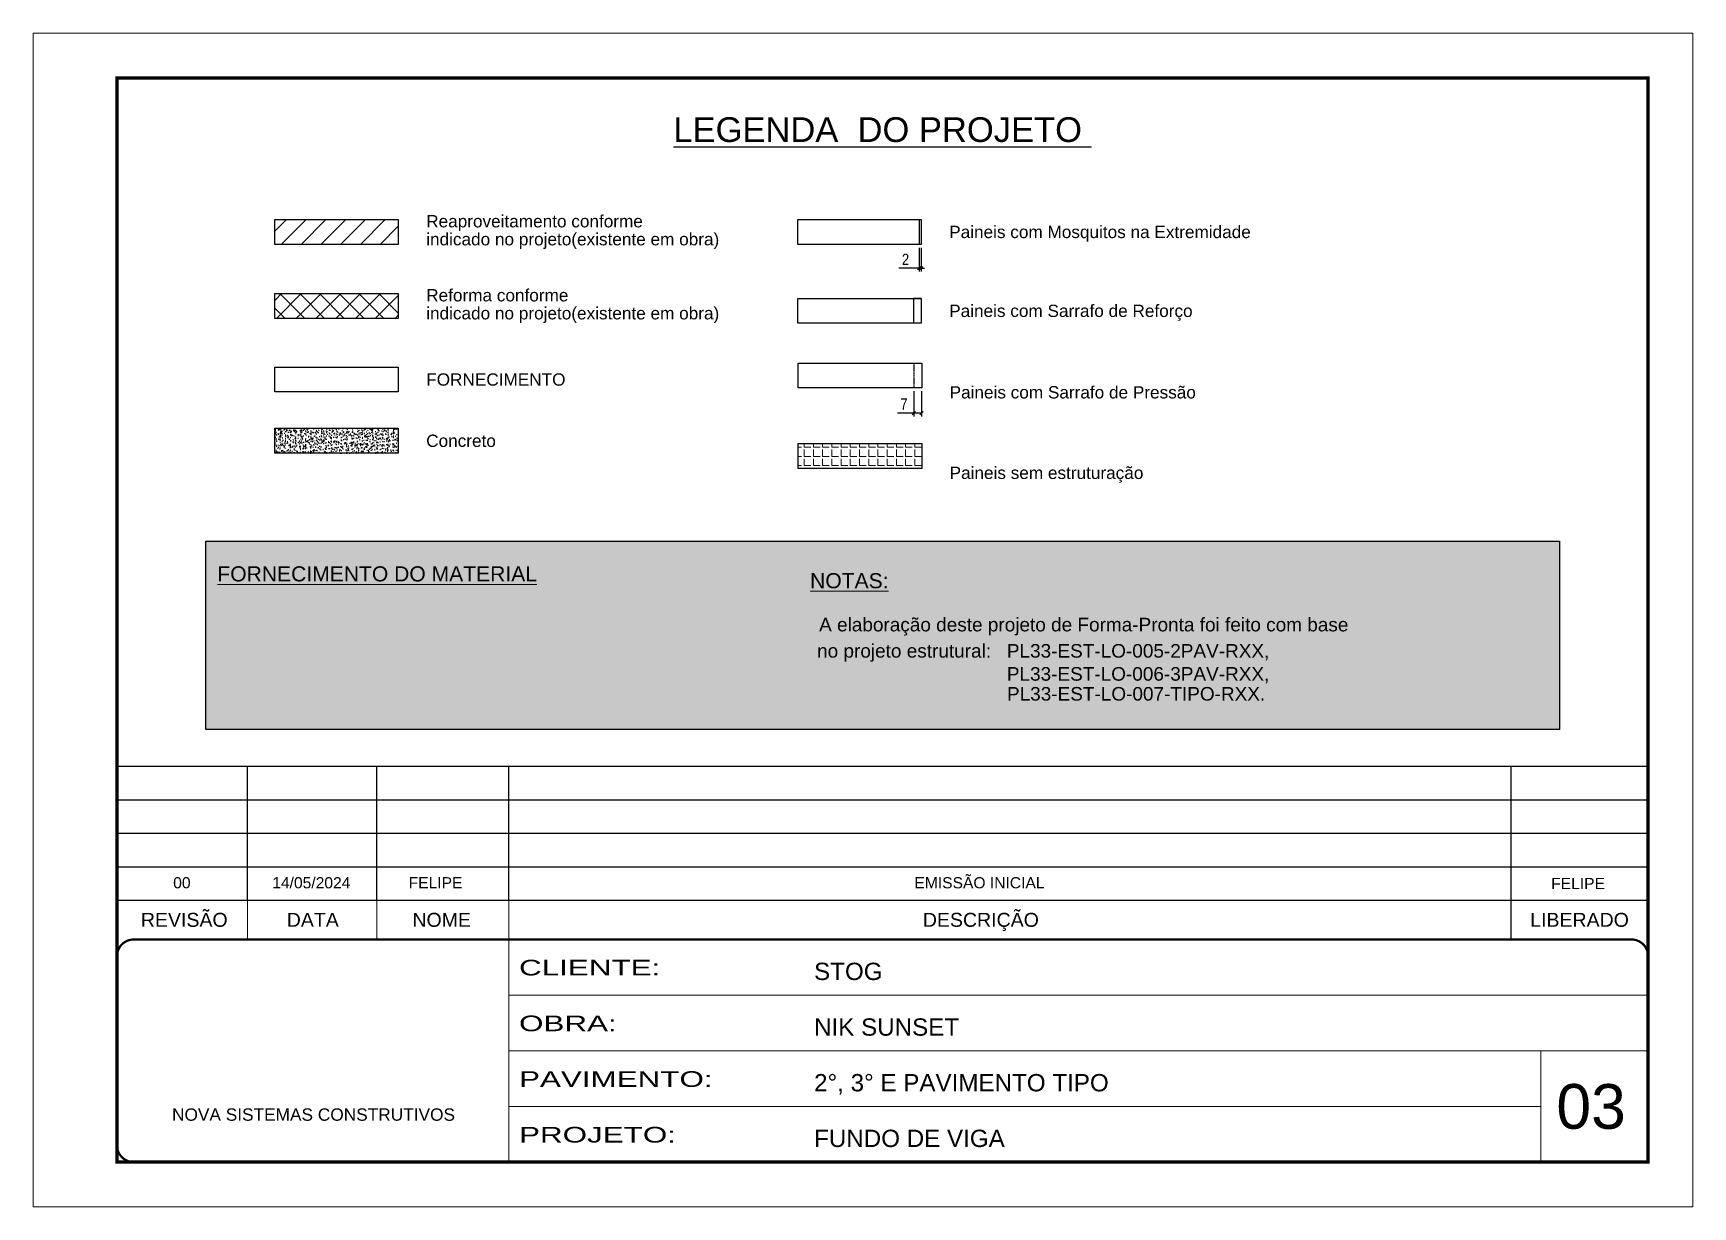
# Model space of a CAD drawing. Extents: x 2437 to 8691, y -1523 to 4121.
# Drawn here: x 5607 to 7092, y 3071 to 4121 of the extents above; entities that cross this region are included whole.
import ezdxf
from ezdxf.enums import TextEntityAlignment as Align

# ---------------------------------------------------------------- set-up
doc = ezdxf.new("R2010")
doc.units = 0
for name, pattern in [('CONTINUO', [0]), ('DASHED', [0.75, 0.5, -0.25]), ('HIDDEN', [0.375, 0.25, -0.125])]:
    doc.linetypes.add(name, pattern=pattern)
for name, color, linetype, lineweight in [('CARIMBO', 255, 'Continuous', 9), ('Folhas', 255, 'Continuous', 9), ('Hachura', 251, 'Continuous', 9), ('REAPROVEITAMENTO', 251, 'Continuous', 9), ('SARRAFO DE PRESSAO', 251, 'DASHED', 9)]:
    doc.layers.add(name, color=color, linetype=linetype, lineweight=lineweight)
for name, color, linetype in [('COTA', 241, 'Continuous'), ('Painéis', 200, 'Continuous'), ('SARR_2.2x7', 40, 'Continuous')]:
    doc.layers.add(name, color=color, linetype=linetype)
doc.layers.add('Demarcação 2', color=254, linetype='Continuous', lineweight=9, true_color=0xe0e0e0)
doc.styles.add('ARIAL', font='arial.ttf')
doc.styles.add('COTA TECNICA', font='techl___.ttf', dxfattribs={"height": 10})
doc.styles.add('Tecnologia', font='')
doc.styles.get('Tecnologia').set_extended_font_data('Forgotten Futurist')
doc.dimstyles.new('PAINEL', dxfattribs={"dimtxt": 10, "dimasz": 3, "dimexe": 3, "dimexo": 3, "dimgap": 3, "dimtad": 1, "dimdec": 1, "dimzin": 12, "dimdsep": 46, "dimtxsty": 'COTA TECNICA', "dimblk1": 'OBLIQUE', "dimblk2": 'OBLIQUE', "dimsah": 1, "dimcen": 0.9, "dimclrd": 4, "dimclre": 4, "dimclrt": 240, "dimadec": 1, "dimazin": 3, "dimtfac": 1, "dimtdec": 1, "dimtmove": 0, "dimatfit": 3, "dimfxl": 1, "dimtolj": 1, "dimtzin": 12, "dimarcsym": 0})

msp = doc.modelspace()

# ---------------------------------------------------------------- texts
at = {"color": 0, "linetype": 'Continuous', "ltscale": 5, "style": 'ARIAL'}
msp.add_text('%%ULEGENDA  DO PROJETO ', height=22.1184, dxfattribs=at).set_placement((6367.25, 4023.51), align=Align.CENTER)
at = {"style": 'ARIAL'}
for s, p in [('REVISÃO', (5742.52, 3327.58)), ('DATA', (5857.5, 3327.58)), ('NOME', (5972.85, 3327.58)), ('DESCRIÇÃO', (6455.3, 3327.58)), ('LIBERADO', (6990.98, 3327.58))]:
    msp.add_text(s, height=12.5, dxfattribs=at).set_placement(p, align=Align.MIDDLE_CENTER)
at = {"layer": 'CARIMBO', "style": 'ARIAL'}
for s, p in [('Reaproveitamento conforme ', (5959, 3952.61)), ('indicado no projeto(existente em obra)', (5959, 3936.52)), ('Paineis com Mosquitos na Extremidade', (6426.97, 3943.03)), ('Reforma conforme ', (5959, 3886.38)), ('indicado no projeto(existente em obra)', (5959, 3870.29)), ('Paineis com Sarrafo de Reforço', (6426.97, 3872.43)), ('FORNECIMENTO', (5959, 3810.99)), ('Paineis com Sarrafo de Pressão', (6427.34, 3799.54)), ('Concreto', (5959, 3756.19)), ('Paineis sem estruturação', (6427.34, 3727.51))]:
    msp.add_text(s, height=11, dxfattribs=at).set_placement(p, align=Align.MIDDLE_LEFT)
at = {"layer": 'CARIMBO', "color": 5, "style": 'ARIAL'}
for s, height, p in [('%%UFORNECIMENTO DO MATERIAL', 13.5, (5772.11, 3630.37)), ('%%UNOTAS:', 13.5, (6302.5, 3624.26)), ('  A elaboração deste projeto de Forma-Pronta foi feito com base', 12.15, (6301.15, 3585.65)), ('  no projeto estrutural:', 12.15, (6299.33, 3562.16))]:
    msp.add_text(s, height=height, dxfattribs=at).set_placement(p)
at = {"layer": 'CARIMBO', "color": 1, "style": 'ARIAL'}
for s, p in [('PL33-EST-LO-005-2PAV-RXX,', (6478.55, 3562.16)), ('PL33-EST-LO-006-3PAV-RXX,', (6478.55, 3541.54)), ('PL33-EST-LO-007-TIPO-RXX.', (6478.66, 3523.72))]:
    msp.add_text(s, height=12.15, dxfattribs=at).set_placement(p)
at = {"layer": 'CARIMBO', "style": 'ARIAL'}
for s, p in [('00', (5732.6, 3355.76)), ('14/05/2024', (5821.25, 3355.76)), ('FELIPE', (5943.28, 3355.76)), ('EMISSÃO INICIAL', (6395.84, 3355.76))]:
    msp.add_text(s, height=10, dxfattribs=at).set_placement(p)
at = {"layer": 'CARIMBO', "color": 7, "style": 'ARIAL'}
msp.add_text('03', height=40, dxfattribs=at).set_placement((6970.25, 3140.64))
at = {"layer": 'CARIMBO', "style": 'ARIAL'}
msp.add_attdef('FELIPE', text='', height=10, dxfattribs=at).set_placement((6989.69, 3360.08), align=Align.MIDDLE_CENTER)

# ---------------------------------------------------------------- blocks, each defined once
blk = doc.blocks.new('9999999999')
at = {"color": 30, "linetype": 'CONTINUO'}
for p, q in [((98564.6, 34230.2), (98564.6, 34429.4)), ((98564.6, 34379.6), (99584, 34379.6)), ((98564.6, 34329.8), (99488, 34329.8)), ((99584, 34329.8), (99488, 34329.8)), ((99488, 34329.8), (99488, 34230.2)), ((98564.6, 34280), (99488, 34280))]:
    blk.add_line(p, q, dxfattribs=at)
at = {"color": 30, "linetype": 'CONTINUO', "const_width": 2}
blk.add_lwpolyline([(99584, 34230.2), (99584, 34414.4, 0.414214), (99569, 34429.4), (98229, 34429.4, 0.414214), (98214, 34414.4), (98214, 34245.2, 0.414214), (98229, 34230.2), (99584, 34230.2)], format="xyb", dxfattribs=at)
at = {"layer": 'Folhas'}
blk.add_lwpolyline([(98139, 34190.2), (99624, 34190.2), (99624, 35240.2), (98139, 35240.2)], close=True, dxfattribs=at)
at = {"layer": 'Folhas', "color": 30, "const_width": 3}
blk.add_lwpolyline([(98214, 34230.2), (99584, 34230.2), (99584, 35200.2), (98214, 35200.2)], close=True, dxfattribs=at)
at = {"color": 7, "linetype": 'Continuous', "ltscale": 5, "style": 'ARIAL'}
for s, height, p in [('STOG', 15.48, (98837.7, 34393.1)), ('NIK SUNSET', 15.48, (98837.7, 34343.3)), ('2°, 3° E PAVIMENTO TIPO', 15.483, (98837.7, 34293.5)), ('NOVA SISTEMAS CONSTRUTIVOS', 11.059, (98263.2, 34267.2)), ('FUNDO DE VIGA', 15.483, (98837.7, 34243.7))]:
    blk.add_text(s, height=height, dxfattribs=at).set_placement(p)
at = {"layer": 'Folhas', "color": 7, "style": 'Tecnologia', "width": 1.5}
for s, p in [('CLIENTE:', (98573.7, 34397.2)), ('OBRA:', (98573.7, 34347.3)), ('PAVIMENTO:', (98573.7, 34297.5)), ('PROJETO:', (98573.7, 34247.7))]:
    blk.add_text(s, height=14, dxfattribs=at).set_placement(p)
blk = doc.blocks.new('_Oblique')
at = {"color": 0, "linetype": 'ByBlock', "lineweight": -2}
blk.add_line((-0.5, -0.5), (0.5, 0.5), dxfattribs=at)
blk = doc.blocks.new('*D8')
at = {"layer": 'COTA', "color": 4, "lineweight": -2, "transparency": 16777216}
for p, q in [((6400, 3928.9), (6400, 3907.5)), ((6402, 3928.9), (6402, 3907.5)), ((6400, 3910.5), (6381.9, 3910.5)), ((6402, 3910.5), (6400, 3910.5)), ((6402, 3910.5), (6405, 3910.5))]:
    blk.add_line(p, q, dxfattribs=at)
at = {"layer": 'Defpoints', "color": 0, "transparency": 16777216}
for p in [(6400, 3931.9), (6402, 3931.9), (6400, 3910.5)]:
    blk.add_point(p, dxfattribs=at)
at = {"layer": 'COTA', "color": 4, "lineweight": -2, "transparency": 16777216, "xscale": 3, "yscale": 3, "zscale": 3}
blk.add_blockref('_Oblique', (6400, 3910.5), dxfattribs=at)
at = {"layer": 'COTA', "color": 4, "lineweight": -2, "transparency": 16777216, "xscale": 3, "yscale": 3, "zscale": 3, "rotation": 180}
blk.add_blockref('_Oblique', (6402, 3910.5), dxfattribs=at)
at = {"layer": 'COTA', "color": 240, "transparency": 16777216, "insert": (6387.9, 3918.5), "char_height": 10, "attachment_point": 5, "style": 'COTA TECNICA'}
blk.add_mtext('\\A1;2', dxfattribs=at)
blk = doc.blocks.new('*D9')
at = {"layer": 'COTA', "color": 4, "lineweight": -2, "transparency": 16777216}
for p, q in [((6395.3, 3800.5), (6395.3, 3778)), ((6402.3, 3800.5), (6402.3, 3778)), ((6395.3, 3781), (6380.6, 3781)), ((6402.3, 3781), (6395.3, 3781))]:
    blk.add_line(p, q, dxfattribs=at)
at = {"layer": 'Defpoints', "color": 0, "transparency": 16777216}
for p in [(6395.3, 3803.5), (6402.3, 3803.5), (6395.3, 3781)]:
    blk.add_point(p, dxfattribs=at)
at = {"layer": 'COTA', "color": 4, "lineweight": -2, "transparency": 16777216, "xscale": 3, "yscale": 3, "zscale": 3, "rotation": 180}
blk.add_blockref('_Oblique', (6395.3, 3781), dxfattribs=at)
at = {"layer": 'COTA', "color": 4, "lineweight": -2, "transparency": 16777216, "xscale": 3, "yscale": 3, "zscale": 3}
blk.add_blockref('_Oblique', (6402.3, 3781), dxfattribs=at)
at = {"layer": 'COTA', "color": 240, "transparency": 16777216, "insert": (6386.5, 3789.1), "char_height": 10, "attachment_point": 5, "style": 'COTA TECNICA'}
blk.add_mtext('\\A1;7', dxfattribs=at)

# ---------------------------------------------------------------- dimensions: what is measured, and where the dimension line sits
at = {"layer": 'COTA'}
for base, p1, p2, picture, middle in [((6399.97, 3910.49), (6401.97, 3931.91), (6399.97, 3931.91), '*D8', (6387.92, 3918.49)), ((6395.34, 3780.99), (6402.34, 3803.48), (6395.34, 3803.48), '*D9', (6386.47, 3789.07))]:
    dim = msp.add_linear_dim(base=base, p1=p1, p2=p2, dimstyle='PAINEL', dxfattribs=at)
    dim.commit()
    dim.dimension.update_dxf_attribs({"geometry": picture, "text_midpoint": middle})

# ---------------------------------------------------------------- hatches: boundary and pattern name
at = {"layer": 'COTA', "linetype": 'Continuous', "ltscale": 200}
h = msp.add_hatch(dxfattribs=at)
h.set_pattern_fill('AR-CONC', color=256, scale=0.9)
h.set_pattern_definition([(50, (-97999.312, -31089.266), (6.45534164, -0.56476921), [0.675, -7.425]), (355, (-97999.312, -31089.266), (-1.248762, 6.7697292), [0.54, -5.94]), (100.4514445, (-97998.774, -31089.313), (5.20657962, 6.20495992), [0.57366173, -6.310279]), (46.1842, (-97999.312, -31087.466), (9.605172, -1.4896735), [1.0125, -11.1375]), (96.6356355, (-97998.512, -31087.59), (8.4119575, 8.7670674), [0.8604931, -9.4654238]), (351.184164, (-97999.312, -31087.466), (8.4119575, 8.7670674), [0.81, -8.91]), (21, (-97998.412, -31087.916), (5.37216347, -3.62357002), [0.675, -7.425]), (326, (-97998.412, -31087.916), (2.189838, 6.5263504), [0.54, -5.94]), (71.451445, (-97997.9644, -31088.218), (7.5620014, 2.90278038), [0.5736617, -6.310279]), (37.5, (-97999.312, -31089.2658), (0.1094387, 2.996044684), [0, -5.868, 0, -6.03, 0, -5.9625]), (7.5, (-97999.312, -31089.2658), (2.36762584, 3.54970541), [0, -3.438, 0, -5.733, 0, -2.2725]), (327.5, (-98001.319, -31089.2658), (4.804401926, -0.202993846), [0, -2.25, 0, -7.02, 0, -9.315]), (317.5, (-98002.219, -31089.266), (5.24867552, 0.90094484), [0, -2.925, 0, -4.662, 0, -6.615])])
h.paths.add_polyline_path([(5934, 3745.06), (5934, 3767.32), (5823.43, 3767.32), (5823.43, 3745.06)])
at = {"layer": 'Demarcação 2'}
h = msp.add_hatch(color=8, dxfattribs=at)
h.set_gradient(color1=(112, 112, 112), one_color=1, tint=1, name='SPHERICAL')
h.paths.add_polyline_path([(5761.76, 3666.24), (6973.02, 3666.24), (6973.02, 3497.91), (5761.76, 3497.91)])
at = {"layer": 'Hachura'}
h = msp.add_hatch(dxfattribs=at)
h.set_pattern_fill('ANGLE', color=256, scale=30)
h.set_pattern_definition([(0, (-97999.312, -31089.266), (0, 8.25), [6, -2.25]), (90, (-97999.312, -31089.266), (-8.25, 5e-16), [6, -2.25])])
h.paths.add_polyline_path([(6402.34, 3731.45), (6402.34, 3753.7), (6291.77, 3753.7), (6291.77, 3731.45)])
at = {"layer": 'REAPROVEITAMENTO'}
h = msp.add_hatch(dxfattribs=at)
h.set_pattern_fill('ANSI31', color=256, scale=100, style=0)
h.set_pattern_definition([(45, (6873.713, 7132.947), (-8.838835, 8.838835), [])])
h.paths.add_polyline_path([(5823.43, 3954.16), (5823.43, 3931.91), (5934, 3931.91), (5934, 3954.16)])
h = msp.add_hatch(dxfattribs=at)
h.set_pattern_fill('ANSI37', color=256, scale=100, style=0)
h.set_pattern_definition([(45, (-94032.304, -30884.79), (-8.8388348, 8.8388348), []), (135, (-94032.304, -30884.79), (-8.8388348, -8.8388348), [])])
h.paths.add_polyline_path([(5823.43, 3887.92), (5823.43, 3865.67), (5934, 3865.67), (5934, 3887.92)])

# ---------------------------------------------------------------- linework, layer by layer
at = {"color": 30}
for p, q in [((5682.34, 3465.08), (7052.34, 3465.08)), ((5799.1, 3345.08), (5799.1, 3465.08)), ((5914.76, 3345.08), (5914.76, 3465.08)), ((6032.92, 3345.08), (6032.92, 3465.08)), ((6929.68, 3345.08), (6929.68, 3465.08)), ((5682.34, 3435.08), (7052.34, 3435.08)), ((5682.34, 3405.08), (7052.34, 3405.08)), ((5682.34, 3375.08), (7052.34, 3375.08))]:
    msp.add_line(p, q, dxfattribs=at)
msp.add_lwpolyline([(5761.76, 3666.24), (6973.02, 3666.24), (6973.02, 3497.91), (5761.76, 3497.91)], close=True, dxfattribs=at)
at = {"color": 30, "const_width": 1}
for points in [[(5682.34, 3345.08), (7052.34, 3345.08)], [(5799.1, 3345.08), (5799.1, 3310.08)], [(5914.76, 3345.08), (5914.76, 3310.08)], [(6032.92, 3345.08), (6032.92, 3310.08)], [(6929.68, 3345.08), (6929.68, 3310.08)]]:
    msp.add_lwpolyline(points, dxfattribs=at)
at = {"layer": 'COTA', "linetype": 'Continuous', "ltscale": 200}
msp.add_lwpolyline([(5823.43, 3767.32), (5934, 3767.32), (5934, 3745.06), (5823.43, 3745.06)], close=True, dxfattribs=at)
at = {"layer": 'Painéis', "linetype": 'Continuous'}
msp.add_line((6399.97, 3954.16), (6399.97, 3931.91), dxfattribs=at)
for points in [[(5823.43, 3954.16), (5934, 3954.16), (5934, 3931.91), (5823.43, 3931.91)], [(6291.4, 3954.16), (6401.97, 3954.16), (6401.97, 3931.91), (6291.4, 3931.91)], [(5823.43, 3887.92), (5934, 3887.92), (5934, 3865.67), (5823.43, 3865.67)], [(6291.4, 3883.56), (6401.97, 3883.56), (6401.97, 3861.31), (6291.4, 3861.31)], [(5823.43, 3822.12), (5934, 3822.12), (5934, 3799.87), (5823.43, 3799.87)], [(6291.77, 3825.73), (6402.34, 3825.73), (6402.34, 3803.48), (6291.77, 3803.48)], [(6291.77, 3753.7), (6402.34, 3753.7), (6402.34, 3731.45), (6291.77, 3731.45)]]:
    msp.add_lwpolyline(points, close=True, dxfattribs=at)
at = {"layer": 'SARR_2.2x7', "linetype": 'Continuous'}
for p, q in [((6401.97, 3883.56), (6394.97, 3883.56)), ((6401.97, 3861.31), (6394.97, 3861.31))]:
    msp.add_line(p, q, dxfattribs=at)
at = {"layer": 'SARR_2.2x7'}
for p, q in [((6394.97, 3883.56), (6394.97, 3861.31)), ((6401.97, 3883.56), (6401.97, 3861.31))]:
    msp.add_line(p, q, dxfattribs=at)
at = {"layer": 'SARR_2.2x7', "linetype": 'HIDDEN'}
msp.add_line((6395.34, 3825.73), (6395.34, 3803.48), dxfattribs=at)

# ---------------------------------------------------------------- block references
at = {"layer": 'SARRAFO DE PRESSAO', "color": 6, "linetype": 'ByBlock'}
msp.add_blockref('9999999999', (-92531.64, -31119.37), dxfattribs=at)

msp.set_redraw_order([(e.dxf.handle, doc.entitydb.next_handle()) for e in msp.query("TEXT MTEXT ATTDEF DIMENSION ARC_DIMENSION")])  # texts and dimensions are drawn at this point

doc.saveas('drawing.dxf')
